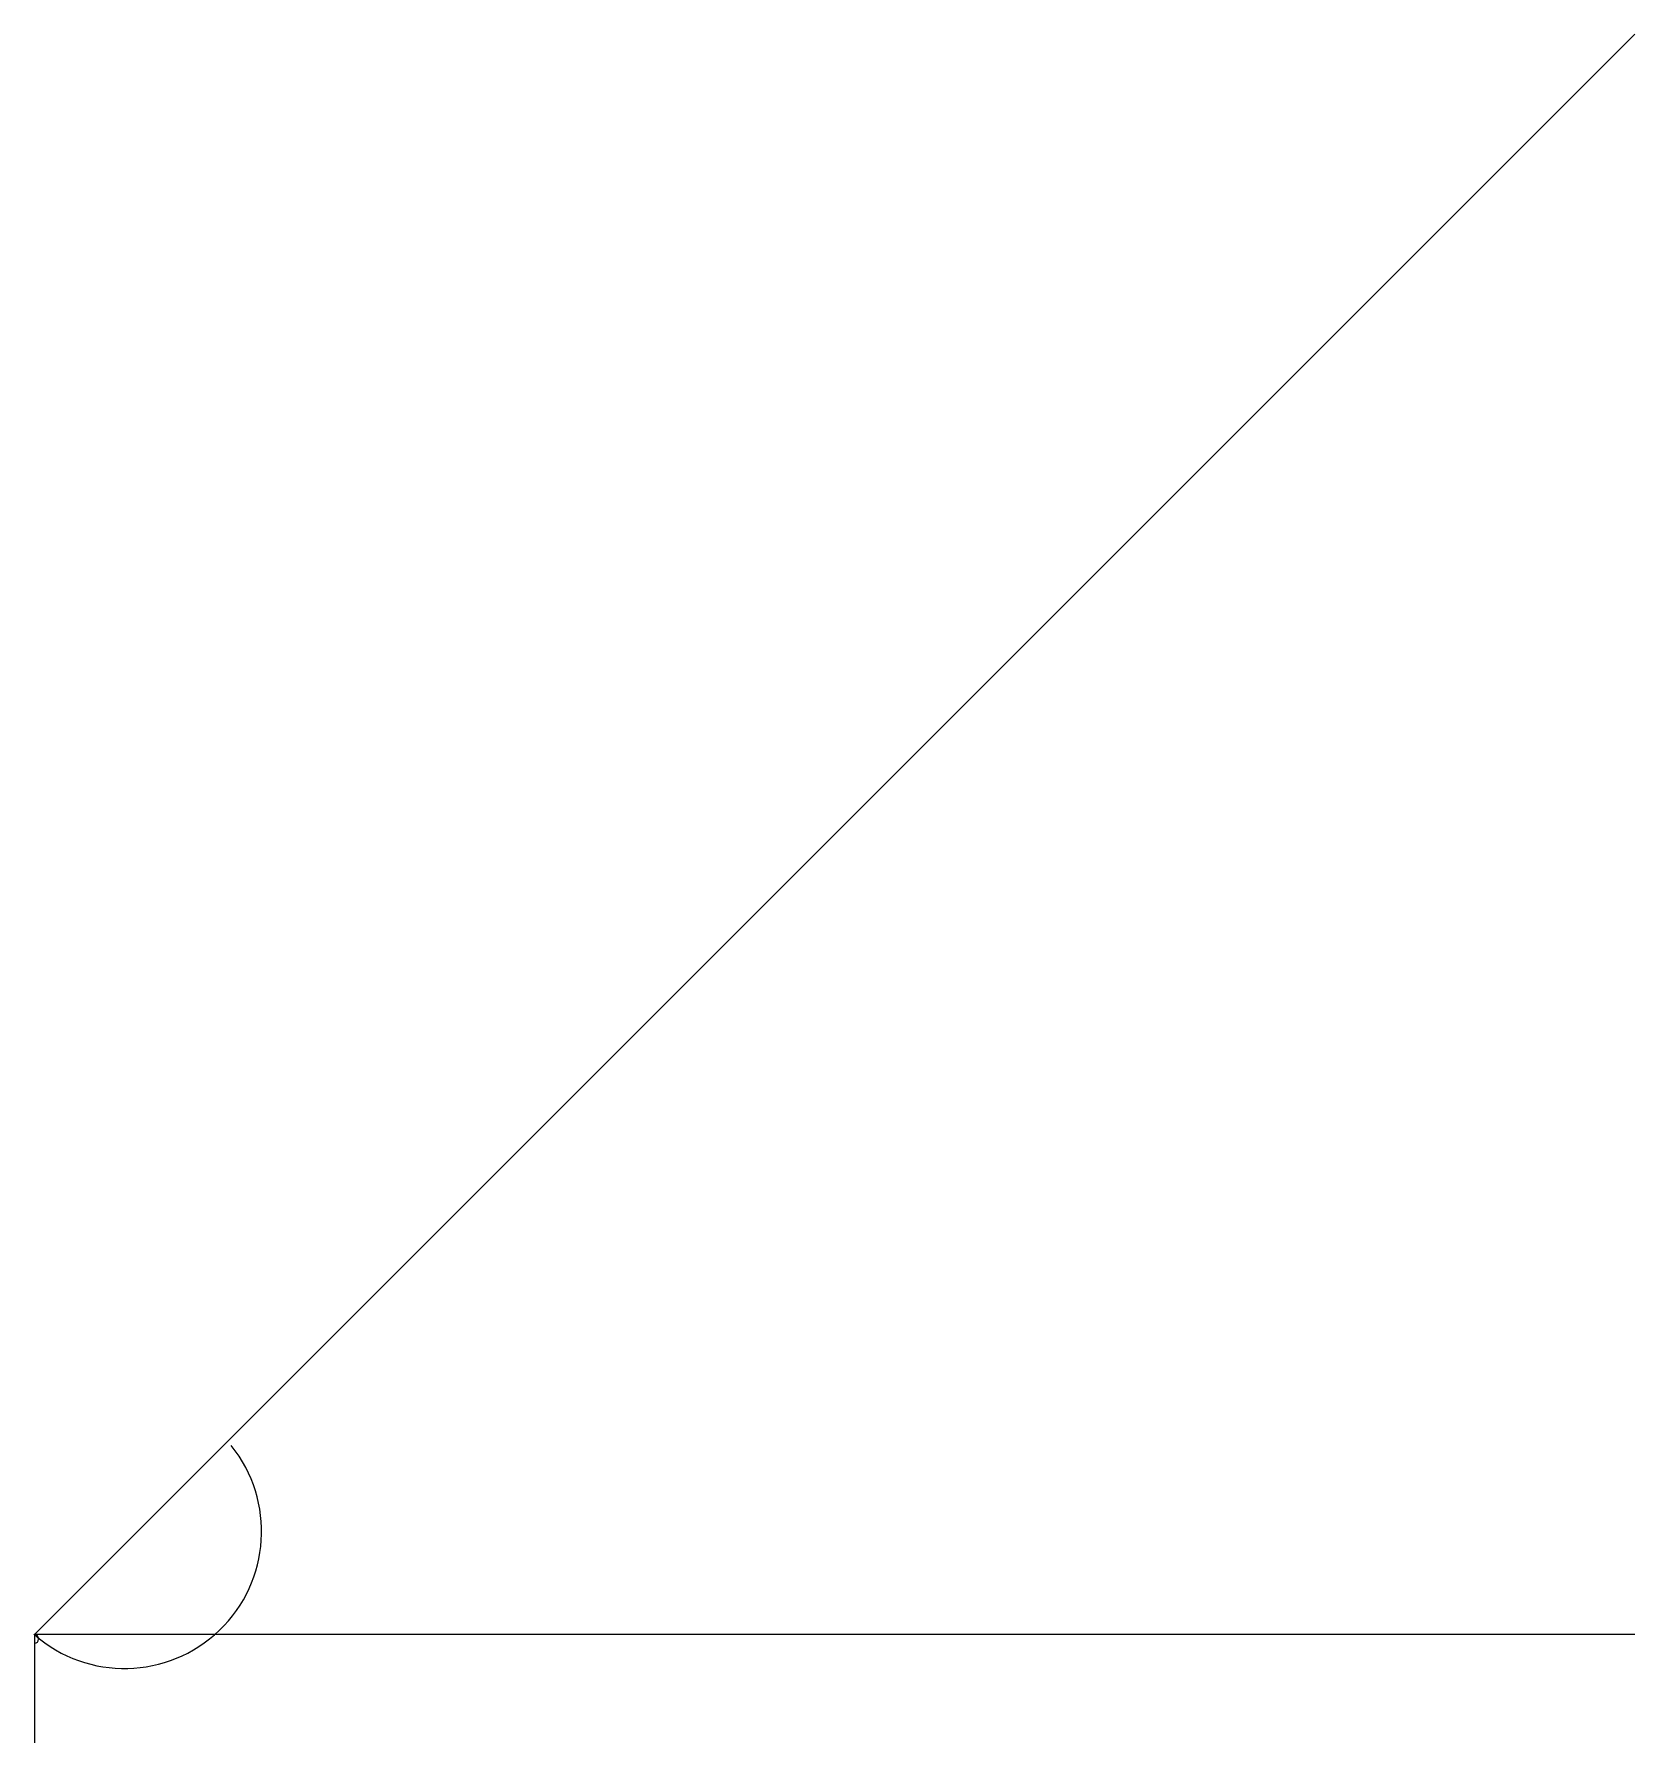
# Model space of a CAD drawing. Header units: metres. Extents: x -1 to 8192, y -554 to 8192.
import ezdxf

# ---------------------------------------------------------------- set-up
doc = ezdxf.new("R2010")
doc.units = ezdxf.units.M

msp = doc.modelspace()

# ---------------------------------------------------------------- linework, layer by layer
at = {"layer": 'MCD_Layer_0'}
for p, q in [((8192.005938, 8192.005941), (0, 0)), ((8192.001976, 8192.005882), (0, 0)), ((-0.999847, 0), (0, 0.000092)), ((-0.998474, 0.488983), (-0.470367, 0.495667)), ((-0.992004, -0.51889), (0.496033, 0.495758)), ((-0.992004, 0.48111), (0.496033, 0.495758)), ((0.617554, -0.513092), (-0.992004, 0.49527)), ((0.652802, 0.485962), (-0.992004, 0.485016)), ((-0.992004, 0.48111), (0.063995, 0.477905)), ((-0.992004, -0.51889), (0.063995, 0.477905)), ((-0.991974, 0.489899), (0.000031, 0.495605)), ((-0.991943, -0.51889), (0, 0.480469)), ((-0.991943, -0.51889), (0, 0)), ((-0.976074, -0.517578), (0.255981, 0.495605)), ((-0.976074, 0.482422), (0.991943, 0.489563)), ((-0.969238, -0.526428), (0, 0.480469)), ((-0.444763, 0.486145), (-0.967224, 0.493744)), ((-0.959961, -0.516266), (0.063477, 0.477905)), ((-0.944, -0.513), (0.671997, 0.495544)), ((-0.940796, -0.512543), (0, 0.496094)), ((-0.940796, -0.512543), (0.256012, 0.495605)), ((-0.937988, -0.519897), (-0.051208, 0.496063)), ((-0.928009, -0.511688), (-0.23996, 0.495422)), ((-0.928009, -0.511688), (0.015991, 0.481781)), ((-0.905579, 0.488586), (-0.204773, 0.495575)), ((-0.902374, 0.485138), (-0.751984, 0.494934)), ((-0.902374, 0.485138), (-0.623993, 0.49469)), ((-0.828766, 0.489319), (-0.899231, 0.481689)), ((0.092773, -0.510651), (-0.899231, 0.481689)), ((-0.896027, -0.511444), (0, 0.496094)), ((-0.896027, -0.511444), (0.000031, 0.495605)), ((-0.896027, -0.511444), (0, 0.480469)), ((-0.896027, -0.511444), (0, 0)), ((-0.895996, 0.485077), (-0.880005, 0.493225)), ((-0.895996, 0.485077), (0.012817, 0.491089)), ((-0.496002, 0.489563), (-0.895996, -0.522736)), ((-0.611206, 0.481873), (-0.880005, 0.493225)), ((-0.109375, -0.520935), (-0.880005, 0.482483)), ((0.078125, 0.479218), (-0.880005, 0.482483)), ((0, 0), (-0.873627, -0.522461)), ((-0.598389, -0.516296), (-0.870422, 0.495575)), ((-0.77771, 0.4776), (-0.870392, 0.495575)), ((-0.533203, -0.538391), (-0.870392, 0.495575)), ((-0.863983, 0.487701), (-0.870392, 0.495575)), ((0.758453, 0.48642), (-0.870392, 0.495575)), ((0, -0.519531), (-0.870392, 0.493134)), ((0.409607, 0.480469), (-0.870392, 0.493134)), ((-0.271973, -0.522339), (-0.870392, 0.493134)), ((0.246277, 0.481537), (-0.870392, 0.493134)), ((0.527954, -0.515289), (-0.864136, 0.491608)), ((-0.863983, 0.487701), (-0.716797, 0.496063)), ((-0.863983, -0.512299), (-0.656006, 0.487183)), ((0.598389, 0.485016), (-0.854309, 0.494446)), ((-0.851196, 0.489532), (0.928009, 0.48822)), ((-0.847992, -0.512939), (0, 0.495117)), ((-0.847992, -0.512939), (0.623993, 0.494537)), ((0, 0.488281), (-0.834961, 0.483032)), ((0.598389, 0.485016), (-0.834961, 0.483032)), ((0.713593, -0.521942), (-0.828796, 0.493225)), ((-0.828766, 0.489319), (-0.204773, 0.495575)), ((-0.825562, -0.511688), (0.495972, 0.495758)), ((-0.825562, -0.511688), (0.063477, 0.477905)), ((-0.176025, -0.514465), (-0.822205, 0.495361)), ((0.272034, 0.487152), (-0.822205, 0.495361)), ((-0.281555, 0.486053), (-0.819214, 0.493622)), ((-0.819183, 0.488251), (-0.444763, 0.495422)), ((-0.819183, 0.488251), (-0.169586, 0.488403)), ((0.700684, 0.489899), (-0.819092, 0.486298)), ((0.992004, -0.511414), (-0.815979, 0.494568)), ((-0.595215, -0.516815), (-0.812775, 0.493561)), ((0.713593, -0.521942), (-0.812775, 0.493561)), ((-0.803223, 0.488586), (0.476807, 0.495941)), ((-0.649597, 0.487122), (-0.803223, 0.48175)), ((-0.41922, -0.511658), (-0.803223, 0.48175)), ((-0.800049, -0.51181), (0.000031, 0.495605)), ((-0.800049, -0.51181), (0, 0.480469)), ((-0.358398, -0.512238), (-0.791199, 0.49353)), ((-0.787201, 0.485016), (0.505585, 0.493713)), ((-0.787201, 0.485016), (-0.23999, 0.492004)), ((0.511963, 0.489258), (-0.785156, -0.533081)), ((0.880005, 0.489166), (-0.784027, -0.533081)), ((0.992188, -0.516296), (-0.768005, 0.495575)), ((-0.758362, 0.4823), (0.048004, 0.480499)), ((0.06723, 0.485199), (-0.751984, 0.494934)), ((-0.751953, 0.485168), (-0.127838, 0.496063)), ((-0.751953, 0.485168), (-0.563202, 0.496063)), ((-0.751953, 0.485168), (0.025757, 0.495605)), ((-0.745728, 0.480225), (0.889618, 0.495422)), ((-0.745728, 0.480225), (0.249603, 0.484924)), ((-0.611206, 0.481873), (-0.739197, 0.491882)), ((-0.735962, -0.511566), (0.495972, 0.495758)), ((-0.735962, -0.511566), (0.063477, 0.477905)), ((0.598419, -0.510101), (-0.719971, 0.495605)), ((-0.533203, -0.538391), (-0.716797, 0.496063)), ((-0.704102, 0.489105), (-0.320312, 0.473724)), ((-0.700806, 0.489563), (0.722656, 0.480408)), ((-0.700806, 0.489563), (-0.5625, -0.548309)), ((-0.700745, -0.511414), (0.291382, 0.488922)), ((-0.691223, -0.510529), (-0.204773, 0.495575)), ((-0.23999, 0.486145), (-0.691193, 0.485077)), ((-0.688019, 0.488464), (0, 0)), ((0.527954, -0.515289), (-0.687988, 0.492371)), ((-0.496002, -0.510437), (-0.665588, 0.488739)), ((-0.188812, -0.511414), (-0.665588, 0.488739)), ((-0.65921, -0.509857), (0.48642, 0.496094)), ((-0.65921, -0.509857), (-0.204773, 0.495575)), ((-0.65918, -0.512299), (0.255981, 0.495605)), ((-0.65918, -0.512299), (0.047852, 0.480499)), ((0.316833, -0.514252), (-0.656006, 0.487183)), ((-0.649597, -0.511902), (-0.342377, 0.495422)), ((-0.649597, -0.513855), (-0.342377, 0.495422)), ((-0.649597, -0.511902), (0.015991, 0.481781)), ((-0.649597, -0.513855), (0.015991, 0.481781)), ((-0.640015, -0.513458), (0.563202, 0.495605)), ((-0.640015, -0.513458), (0.063477, 0.477905)), ((-0.639954, 0.486542), (0.025757, 0.495605)), ((-0.63678, -0.511536), (-0.102386, 0.495575)), ((-0.63678, 0.488464), (-0.102386, 0.495575)), ((-0.63678, 0.488464), (0, 0.480469)), ((-0.63678, -0.511536), (0, 0.480469)), ((-0.544006, 0.488556), (-0.633636, 0.488434)), ((0.425598, 0.481781), (-0.630371, 0.493286)), ((0.26239, 0.482849), (-0.630371, 0.493286)), ((-0.627228, 0.48056), (0.256012, 0.492676)), ((-0.627228, 0.48056), (0.870392, 0.492188)), ((-0.623993, 0.487854), (0, 0.496094)), ((0.527985, 0.486664), (-0.623993, 0.49469)), ((0.06723, 0.485199), (-0.623993, 0.49469)), ((-0.035187, 0.487122), (-0.623993, 0.49469)), ((-0.623993, 0.487854), (0.256012, 0.494629)), ((-0.611206, 0.481873), (0.496002, 0.492828)), ((-0.611206, 0.481873), (0.012817, 0.491089)), ((-0.608154, 0.48526), (0.063477, 0.477905)), ((-0.607941, 0.489166), (-0.409607, 0.495575)), ((-0.598633, 0.483704), (0.802734, 0.479156)), ((-0.598633, 0.483704), (0, 0)), ((-0.598389, 0.483704), (-0.204773, 0.495575)), ((-0.598389, -0.516296), (0.463989, 0.495087)), ((-0.598389, -0.516296), (0.802734, 0.479156)), ((-0.598389, -0.516296), (0, 0)), ((-0.595215, -0.516815), (0.758392, 0.491302)), ((0.291168, -0.511078), (-0.595184, 0.485138)), ((0.144531, -0.531158), (-0.575989, 0.496185)), ((-0.575989, -0.510162), (0.563202, 0.495605)), ((0.256012, 0.489746), (-0.563202, 0.496063)), ((-0.000977, 0.480438), (-0.5625, -0.548309)), ((-0.063995, 0.488861), (-0.553589, 0.495483)), ((-0.547211, -0.518738), (-0.102386, 0.495575)), ((0.057556, -0.512268), (-0.547211, 0.493469)), ((-0.547211, -0.518738), (0, 0.480469)), ((-0.54718, 0.481262), (-0.102386, 0.495575)), ((-0.54718, 0.481262), (0, 0.480469)), ((-0.544006, 0.488556), (0.323212, 0.495453)), ((-0.541016, -0.521729), (0.255981, 0.495605)), ((0.802734, -0.520844), (-0.518555, 0.482452)), ((0.802734, 0.479156), (-0.518555, 0.482452)), ((-0.512085, -0.514679), (0.063477, 0.477905)), ((-0.512085, -0.514679), (0, 0)), ((-0.511963, 0.487274), (0, 0.496094)), ((-0.511963, 0.487274), (0.496033, 0.495758)), ((-0.496002, -0.510437), (0.671997, 0.495544)), ((-0.496002, -0.510437), (-0.23996, 0.495422)), ((-0.496002, 0.489563), (-0.23996, 0.495422)), ((0.425598, 0.481781), (-0.496002, 0.492493)), ((0.26239, 0.482849), (-0.496002, 0.492493)), ((0.496002, 0.487946), (-0.496002, 0.486633)), ((0.652802, 0.485962), (-0.496002, 0.486633)), ((-0.496002, -0.510437), (0.015991, 0.481781)), ((0.751953, 0.483551), (-0.49585, 0.488586)), ((-0.416016, -0.514618), (-0.49585, 0.488586)), ((-0.493164, -0.52121), (-0.102386, 0.495575)), ((-0.489563, -0.510498), (0.799866, 0.476624)), ((-0.486389, 0.48703), (0, 0.495117)), ((-0.486389, 0.48703), (0.623993, 0.494537)), ((-0.480042, 0.488922), (0.671997, 0.495544)), ((-0.47998, -0.512054), (0.255981, 0.495605)), ((-0.47998, -0.512054), (0.047852, 0.480499)), ((-0.466766, 0.509796), (0.835571, 0.498962)), ((-0.466766, -0.490204), (0.835571, 0.498962)), ((-0.447998, -0.511383), (0, 0.496094)), ((-0.447998, 0.488617), (0, 0.496094)), ((-0.447998, 0.489105), (0, 0.496094)), ((-0.447998, -0.511383), (0.000031, 0.495605)), ((-0.447998, 0.489105), (-0.102386, 0.495575)), ((-0.447998, 0.488617), (0.623993, 0.494537)), ((-0.447998, -0.511383), (0.623993, 0.494537)), ((-0.447998, -0.511383), (0, 0.480469)), ((-0.444763, -0.514832), (0.016022, 0.495453)), ((-0.291229, 0.48468), (-0.444763, 0.495422)), ((-0.444763, -0.514832), (0.015991, 0.481781)), ((-0.271973, -0.522339), (-0.44162, 0.48172)), ((-0.419434, -0.521423), (0.624023, 0.493561)), ((-0.41922, 0.490295), (0.361603, 0.480438)), ((-0.41922, 0.490295), (0, 0)), ((-0.41922, -0.509705), (0.361603, 0.480438)), ((-0.41922, -0.509705), (0, 0)), ((0.400024, -0.512115), (-0.409607, 0.495575)), ((0.256012, 0.489746), (-0.409607, 0.495575)), ((-0.403229, -0.510345), (0.361603, 0.480438)), ((-0.393585, 0.489563), (-0.204803, 0.496063)), ((-0.393585, 0.489563), (-0.204773, 0.495575)), ((-0.358398, 0.483856), (-0.384003, 0.480194)), ((0.838379, 0.481262), (-0.384003, 0.480194)), ((0.870422, -0.516113), (-0.384003, 0.480194)), ((0.0672, -0.518707), (-0.384003, 0.480194)), ((-0.377563, -0.520844), (-0.102386, 0.495575)), ((-0.377563, -0.520844), (0, 0.480469)), ((-0.361694, -0.517334), (-0.102386, 0.495575)), ((-0.361694, -0.517334), (0.624023, 0.493561)), ((-0.361694, -0.517334), (0.982391, 0.493073)), ((-0.361694, -0.517334), (0.048004, 0.480499)), ((-0.358398, -0.512238), (0.584808, 0.49411)), ((-0.358398, 0.483856), (0, 0)), ((-0.35498, 0.479431), (0.256012, 0.495605)), ((-0.35498, 0.479431), (-0.175995, 0.481628)), ((-0.281555, -0.511993), (-0.342377, 0.495422)), ((0.281647, -0.515381), (-0.342377, 0.495422)), ((0.281555, 0.484619), (-0.342377, 0.495422)), ((-0.281616, 0.488007), (-0.342377, 0.495422)), ((-0.086395, -0.51532), (-0.342377, 0.495422)), ((0.873596, -0.520538), (-0.342377, 0.495422)), ((0.873657, 0.479462), (-0.342377, 0.495422)), ((-0.172791, -0.51889), (-0.342377, 0.495422)), ((-0.326447, -0.512543), (0.48642, 0.496094)), ((-0.303955, -0.511292), (0.912109, 0.481049)), ((-0.297577, -0.512329), (0.009583, 0.496246)), ((-0.297577, -0.512329), (0.707214, 0.494232)), ((-0.291229, 0.48468), (-0.211212, 0.488312)), ((-0.291199, -0.510437), (0.496033, 0.495758)), ((-0.291199, -0.510437), (0.063995, 0.477905)), ((-0.281616, 0.488007), (0.015991, 0.481781)), ((-0.281555, -0.511993), (0.015991, 0.481781)), ((-0.272095, 0.48938), (0.063477, 0.477905)), ((-0.271973, -0.522339), (0.256012, 0.495605)), ((-0.271973, -0.522339), (0.256012, 0.492676)), ((-0.259216, 0.488281), (-0.115204, 0.485443)), ((-0.256104, 0.480927), (0, 0)), ((-0.256104, 0.480927), (0, 0.480469)), ((-0.255859, -0.519073), (0, 0.480469)), ((-0.255859, -0.519073), (0, 0)), ((-0.249603, 0.485748), (0.889618, 0.495422)), ((-0.249603, 0.485748), (0.934418, 0.485229)), ((-0.23999, -0.511902), (0, 0.496094)), ((-0.23999, -0.511902), (-0.102386, 0.495575)), ((0.425598, 0.481781), (-0.23999, 0.492004)), ((0.444794, 0.485504), (-0.23999, 0.492004)), ((0.26239, 0.482849), (-0.23999, 0.492004)), ((-0.23999, 0.488098), (0.812805, 0.487366)), ((-0.23999, 0.488098), (0, 0)), ((-0.23999, 0.486145), (0.812805, 0.487366)), ((-0.23999, -0.511902), (0, 0.480469)), ((-0.23999, -0.511902), (0, 0)), ((0.015991, 0.488617), (-0.23996, 0.495422)), ((0.713593, -0.521942), (-0.233582, 0.491943)), ((-0.099182, 0.488708), (-0.227173, 0.487976)), ((0.300781, -0.511169), (-0.220795, 0.495239)), ((0.163239, 0.488678), (-0.220795, 0.495239)), ((-0.207886, -0.519043), (0, 0.496094)), ((-0.207886, -0.519043), (-0.102386, 0.495575)), ((-0.204834, 0.488251), (0.588806, 0.496094)), ((-0.204834, 0.488251), (0.476807, 0.495941)), ((-0.204834, -0.517609), (0.463989, 0.495087)), ((-0.204834, -0.517609), (0.802734, 0.479156)), ((0.707153, 0.479095), (-0.204803, 0.496063)), ((0.707153, 0.479095), (-0.204773, 0.495575)), ((0.915192, 0.489807), (-0.204773, 0.495575)), ((0.528015, 0.484711), (-0.204346, -0.55072)), ((-0.192139, -0.523102), (0.457611, 0.480499)), ((-0.188782, -0.516296), (0, 0.480469)), ((0.102295, -0.520508), (-0.175995, 0.481628)), ((-0.086395, -0.51532), (-0.172791, 0.49234)), ((0.889587, -0.513367), (-0.172791, 0.485016)), ((-0.172791, -0.51889), (0.015991, 0.481781)), ((0.256012, -0.510254), (-0.127838, 0.496063)), ((-0.016052, -0.516968), (-0.127838, 0.496063)), ((0.047974, 0.480499), (-0.118408, 0.490845)), ((0.864014, -0.511169), (-0.118225, 0.495483)), ((-0.109375, -0.520935), (0.447998, 0.494751)), ((0.096008, -0.51947), (-0.102386, 0.496063)), ((0.064026, -0.510864), (-0.102386, 0.495575)), ((0.547302, -0.516449), (-0.102386, 0.495575)), ((0.547119, 0.483551), (-0.102386, 0.495575)), ((0.515137, 0.480927), (-0.102386, 0.495575)), ((0.179199, -0.511475), (-0.102386, 0.495575)), ((0.880005, -0.510834), (-0.102386, 0.495575)), ((0.255981, -0.516113), (-0.102386, 0.495575)), ((0.208008, 0.483856), (-0.102386, 0.495575)), ((0.358398, -0.513184), (-0.102386, 0.495575)), ((0.448242, -0.529663), (-0.102386, 0.495575)), ((-0.095978, 0.48819), (0.563202, 0.495605)), ((-0.095947, -0.519623), (0.25415, 0.480499)), ((-0.086395, -0.51532), (0.678406, 0.491577)), ((-0.086395, -0.51532), (0.015991, 0.481781)), ((-0.079987, -0.510498), (0.323212, 0.495453)), ((-0.079987, -0.510498), (0.630402, 0.488617)), ((-0.063995, -0.509186), (0.281616, 0.496094)), ((-0.063995, 0.490814), (0.281616, 0.496094)), ((-0.063995, -0.509186), (0.563202, 0.495605)), ((-0.063995, 0.490814), (0.563202, 0.495605)), ((0.617554, -0.513092), (-0.063995, 0.483002)), ((-0.051208, -0.509308), (0.630402, 0.495941)), ((-0.047974, -0.515686), (0, 0.496094)), ((-0.047974, -0.515686), (0.496033, 0.495758)), ((-0.035217, 0.485168), (0, 0)), ((-0.035217, 0.485168), (0.361603, 0.480438)), ((-0.035187, 0.487122), (0, 0.496094)), ((-0.035187, -0.512878), (0, 0.480469)), ((-0.035187, -0.512878), (0, 0)), ((-0.031982, 0.477814), (0.176025, 0.487091)), ((-0.031982, 0.48172), (0.25415, 0.480499)), ((-0.016052, -0.516968), (0.025757, 0.495605)), ((-0.016052, 0.489868), (0.160004, 0.495544)), ((0.992188, 0.483704), (-0.016022, 0.479126)), ((0.976562, 0.482391), (-0.016022, 0.479126)), ((0.992188, -0.516296), (-0.016022, 0.479126)), ((0.976562, -0.517609), (-0.016022, 0.479126)), ((0.063477, 0.470093), (-0.016022, -0.520874)), ((-0.015991, -0.510132), (0.000031, 0.495605)), ((-0.015991, -0.520874), (0.256012, 0.495605)), ((-0.015991, 0.479126), (0.256012, 0.495605)), ((-0.015991, -0.520874), (0.048004, 0.480499)), ((-0.015991, 0.479126), (0.048004, 0.480499)), ((-0.015991, -0.510132), (0, 0.480469)), ((-0.000977, 0.480438), (0.722656, 0.480408)), ((-0.000122, 0.489227), (0.291382, 0.488922)), ((-0.000122, 0.489227), (0.58252, 0.48761)), ((-0.000001, 0.000031), (0, 0)), ((-0.000001, -0.000001), (0, 0)), ((-0.000001, 0), (0, 0)), ((3.149797, 3.149797), (0, 0)), ((3.149796, 3.149797), (0, 0)), ((3.14705, 3.14705), (0, 0)), ((3.147049, 3.147049), (0, 0)), ((1.841609, 1.841609), (0, 0)), ((1.841608, 1.841608), (0, 0)), ((1.841591, 1.841591), (0, 0)), ((1.84159, 1.841591), (0, 0)), ((0.183624, 0.509766), (0, 0.5)), ((0.183624, -0.490234), (0, 0.5)), ((0, 0.488281), (0.572754, 0.496246)), ((0, -0.508789), (0.639984, 0.496094)), ((0, -0.513672), (0.639984, 0.496094)), ((0, 0.491211), (0.639984, 0.496094)), ((0.956787, -0.509613), (0, 0.496094)), ((0.572784, 0.457916), (0, 0.496094)), ((0.880005, -0.508881), (0, 0.496094)), ((0.880005, 0.491119), (0, 0.496094)), ((0.496002, -0.509125), (0, 0.496094)), ((0.992004, -0.511414), (0, 0.496094)), ((0, 0.486328), (0, 0.496094)), ((0.496002, 0.490875), (0, 0.496094)), ((0.064026, -0.510376), (0, 0.496094)), ((0.182434, -0.511017), (0, 0.496094)), ((0.511963, -0.510742), (0, 0.496094)), ((0.063477, -0.522095), (0, 0.496094)), ((0, -0.515625), (0, 0.496094)), ((0, 0.484375), (0, 0.496094)), ((0.064026, -0.510864), (0, 0.496094)), ((0.515137, 0.480927), (0, 0.496094)), ((0.496002, -0.512054), (0, 0.496094)), ((0.527985, 0.486664), (0, 0.496094)), ((0.880005, -0.510834), (0, 0.496094)), ((0.480469, 0.471008), (0, 0.496094)), ((0.255981, -0.516113), (0, 0.496094)), ((0.208008, 0.483856), (0, 0.496094)), ((0.448242, -0.529663), (0, 0.496094)), ((0, -0.508789), (0.630402, 0.495941)), ((0, -0.513672), (0.630402, 0.495941)), ((0, 0.491211), (0.630402, 0.495941)), ((0, -0.515625), (0.496033, 0.495758)), ((0, 0.484375), (0.496033, 0.495758)), ((0, 0.486328), (0.000031, 0.495605)), ((0, -0.519531), (0.256012, 0.495605)), ((0, -0.513672), (0.256012, 0.495605)), ((0.281555, 0.484619), (0, 0.493164)), ((0.281647, -0.515381), (0, 0.493164)), ((0, -0.519531), (0.256012, 0.492676)), ((0.255859, 0.489746), (0, 0)), ((0.064026, 0.489136), (0, 0.480469)), ((0.064026, 0.489136), (0, 0)), ((0, 0.488281), (0.291382, 0.488922)), ((0, 0.488281), (0.58252, 0.48761)), ((0.496002, 0.487946), (0, 0)), ((0, 0.484375), (0.063995, 0.477905)), ((0, 0.484375), (0, 0)), ((0.255981, 0.483887), (0, 0.480469)), ((0.255981, 0.483887), (0, 0)), ((0.992188, 0.483704), (0, 0)), ((0.943848, 0.483673), (0, 0)), ((0.547119, 0.483551), (0, 0.480469)), ((0.684814, 0.482727), (0, 0.480469)), ((0, -0.519531), (0.048004, 0.480499)), ((0.496002, -0.509125), (0, 0.480469)), ((0.976013, -0.511749), (0, 0.480469)), ((0, -0.513672), (0, 0.480469)), ((0.064026, -0.510376), (0, 0.480469)), ((0.064026, -0.510864), (0, 0.480469)), ((0.547302, -0.516449), (0, 0.480469)), ((0.496002, -0.512054), (0, 0.480469)), ((0.880005, -0.510834), (0, 0.480469)), ((0.179199, -0.511475), (0, 0.480469)), ((0.329346, 0.473907), (0, 0.480469)), ((0.563232, -0.51416), (0, 0.480469)), ((0.255981, -0.516113), (0, 0.480469)), ((0.358398, -0.513184), (0, 0.480469)), ((0.064453, -0.529907), (0, 0.480469)), ((0, -0.515625), (0.063995, 0.477905)), ((1.517908, 0.475278), (0, 0)), ((1.517907, 0.475278), (0, -553.705322)), ((0.329346, 0.473907), (0, 0)), ((0.41275, 0.468231), (0, 0)), ((0.011775, 0.011775), (0, 0)), ((0.01175, 0.01175), (0, 0)), ((0, 0.011063), (0, 0)), ((0.000383, 0.010444), (0, 0)), ((0.010444, 0.010444), (0, 0)), ((0, 0.010417), (0, 0)), ((0, 0.010394), (0, 0)), ((0.000591, 0.010256), (0, 0)), ((0.010256, 0.010256), (0, 0)), ((0, 0.009625), (0, 0)), ((0, 0.009625), (0, 0)), ((0.007706, 0.00925), (0, 0)), ((0.00925, 0.00925), (0, 0)), ((0.007813, 0.00925), (0, 0)), ((0.00925, 0.00925), (0, 0)), ((0.000001, 0.009244), (0, 0)), ((0, 0.009237), (0, 0)), ((0.006669, 0.007969), (0, 0)), ((0.007969, 0.007969), (0, 0)), ((0.007956, 0.007969), (0, 0)), ((0.00665, 0.007956), (0, 0)), ((0.005374, 0.007936), (0, 0)), ((0.007936, 0.007936), (0, 0)), ((0.005374, 0.007936), (0, 0)), ((0.007936, 0.007936), (0, 0)), ((0.003894, 0.007931), (0, 0)), ((0.007931, 0.007931), (0, 0)), ((0, 0.007931), (0, 0)), ((0.007931, 0.007931), (0, 0)), ((0.003919, 0.007931), (0, 0)), ((0.007931, 0.007931), (0, 0)), ((0.003919, 0.007931), (0, 0)), ((0.007931, 0.007931), (0, 0)), ((0.007931, 0.007931), (0, 0)), ((0.003906, 0.007931), (0, 0)), ((0.007931, 0.007931), (0, 0)), ((0.003906, 0.007931), (0, 0)), ((0.007894, 0.007894), (0, 0)), ((0.0039, 0.007894), (0, 0)), ((0.007894, 0.007894), (0, 0)), ((0.0039, 0.007894), (0, 0)), ((0.003975, 0.007881), (0, 0)), ((0.007881, 0.007881), (0, 0)), ((0.003975, 0.007881), (0, 0)), ((0.007881, 0.007881), (0, 0)), ((0.007375, 0.007875), (0, 0)), ((0.007875, 0.007875), (0, 0)), ((0.007813, 0.007825), (0, 0)), ((0.006513, 0.007813), (0, 0)), ((0.007813, 0.007813), (0, 0)), ((0, 0.007813), (0, 0)), ((0.007813, 0.007813), (0, 0)), ((0.006513, 0.007813), (0, 0)), ((0.007813, 0.007813), (0, 0)), ((0.005188, 0.007813), (0, 0)), ((0.007813, 0.007813), (0, 0)), ((0.005188, 0.007813), (0, 0)), ((0.007813, 0.007813), (0, 0)), ((0.005188, 0.007813), (0, 0)), ((0.007813, 0.007813), (0, 0)), ((0.005188, 0.007813), (0, 0)), ((0.007813, 0.007813), (0, 0)), ((0.003906, 0.007813), (0, 0)), ((0.007813, 0.007813), (0, 0)), ((0.003906, 0.007813), (0, 0)), ((0.007813, 0.007813), (0, 0)), ((0.003906, 0.007813), (0, 0)), ((0.007813, 0.007813), (0, 0)), ((0.005187, 0.007813), (0, 0)), ((0.005188, 0.007813), (0, 0)), ((0.007813, 0.007813), (0, 0)), ((0.005187, 0.007813), (0, 0)), ((0.007813, 0.007813), (0, 0)), ((0.005188, 0.007813), (0, 0)), ((0.007813, 0.007813), (0, 0)), ((0.005188, 0.007813), (0, 0)), ((0.007813, 0.007813), (0, 0)), ((0.005188, 0.007813), (0, 0)), ((0.007813, 0.007813), (0, 0)), ((0.007813, 0.007813), (0, 0)), ((0.000895, 0.007813), (0, 0)), ((0.0039, 0.007813), (0, 0)), ((0.007813, 0.007813), (0, 0)), ((0.0039, 0.007813), (0, 0)), ((0.007813, 0.007813), (0, 0)), ((0.003938, 0.007813), (0, 0)), ((0.0039, 0.007813), (0, 0)), ((0.007813, 0.007813), (0, 0)), ((0.003938, 0.007813), (0, 0)), ((0.007813, 0.007813), (0, 0)), ((0.003906, 0.007813), (0, 0)), ((0.0039, 0.007813), (0, 0)), ((0.007813, 0.007813), (0, 0)), ((0.0039, 0.007813), (0, 0)), ((0.007813, 0.007813), (0, 0)), ((0.003906, 0.007813), (0, 0)), ((0.007806, 0.007813), (0, 0)), ((0.001563, 0.007813), (0, 0)), ((0.007813, 0.007813), (0, 0)), ((0, 0.007813), (0, 0)), ((0.007812, 0.007813), (0, 0)), ((0.001953, 0.007813), (0, 0)), ((0.007813, 0.007813), (0, 0)), ((0.007813, 0.007813), (0, 0)), ((0, 0.007813), (0, 0)), ((0.002734, 0.007813), (0, 0)), ((0.007813, 0.007813), (0, 0)), ((0.007813, 0.007813), (0, 0)), ((0.007812, 0.007813), (0, 0)), ((0.000031, 0.007813), (0, 0)), ((0.004688, 0.007813), (0, 0)), ((0.007813, 0.007813), (0, 0)), ((0.001953, 0.007813), (0, 0)), ((0.007813, 0.007813), (0, 0)), ((0.007813, 0.007806), (0, 0)), ((0.007813, 0.0078), (0, 0)), ((0.0078, 0.0078), (0, 0)), ((0.000981, 0.0078), (0, 0)), ((0.007797, 0.007797), (0, 0)), ((0.003909, 0.007797), (0, 0)), ((0.003909, 0.007797), (0, 0)), ((0.003894, 0.007788), (0, 0)), ((0.007788, 0.007788), (0, 0)), ((0.006475, 0.007781), (0, 0)), ((0.007781, 0.007781), (0, 0)), ((0.006475, 0.007781), (0, 0)), ((0.007781, 0.007781), (0, 0)), ((0.007744, 0.007744), (0, 0)), ((0.003853, 0.007725), (0, 0)), ((0.007725, 0.007725), (0, 0)), ((0.007219, 0.007719), (0, 0)), ((0.007719, 0.007719), (0, 0)), ((0.005138, 0.0077), (0, 0)), ((0.0077, 0.0077), (0, 0)), ((0.000454, 0.007475), (0, 0)), ((0.007475, 0.007475), (0, 0)), ((0.007969, 0.006669), (0, 0)), ((0.006669, 0.006669), (0, 0)), ((0.007969, 0.006669), (0, 0)), ((0.00665, 0.00665), (0, 0)), ((0.006513, 0.006513), (0, 0)), ((0.007813, 0.006513), (0, 0)), ((0.006513, 0.006513), (0, 0)), ((0.007813, 0.006513), (0, 0)), ((0.006513, 0.006513), (0, 0)), ((0.006513, 0.006513), (0, 0)), ((0.007813, 0.006513), (0, 0)), ((0.006513, 0.006513), (0, 0)), ((0.007781, 0.006475), (0, 0)), ((0.006475, 0.006475), (0, 0)), ((0.006475, 0.006475), (0, 0)), ((0.007781, 0.006475), (0, 0)), ((0.004688, 0.00625), (0, 0)), ((0.004688, 0.00625), (0, 0)), ((0.005374, 0.005374), (0, 0)), ((0.005374, 0.005374), (0, 0)), ((0.007936, 0.005374), (0, 0)), ((0.005374, 0.005374), (0, 0)), ((0.005188, 0.005188), (0, 0)), ((0.005188, 0.005188), (0, 0)), ((0.007813, 0.005188), (0, 0)), ((0.005188, 0.005188), (0, 0)), ((0.005188, 0.005188), (0, 0)), ((0.007813, 0.005188), (0, 0)), ((0.005188, 0.005188), (0, 0)), ((0.005188, 0.005188), (0, 0)), ((0.007813, 0.005188), (0, 0)), ((0.005188, 0.005188), (0, 0)), ((0.005188, 0.005188), (0, 0)), ((0.005188, 0.005188), (0, 0)), ((0.007813, 0.005188), (0, 0)), ((0.005188, 0.005188), (0, 0)), ((0.005188, 0.005188), (0, 0)), ((0.005188, 0.005188), (0, 0)), ((0.007813, 0.005188), (0, 0)), ((0.005188, 0.005188), (0, 0)), ((0.005188, 0.005188), (0, 0)), ((0.005188, 0.005188), (0, 0)), ((0.007813, 0.005188), (0, 0)), ((0.005188, 0.005188), (0, 0)), ((0.005187, 0.005187), (0, 0)), ((0.005187, 0.005187), (0, 0)), ((0.005138, 0.005138), (0, 0)), ((0.0077, 0.005138), (0, 0)), ((0.005138, 0.005138), (0, 0)), ((0.008881, 0.004894), (0, 0)), ((0.00625, 0.004688), (0, 0)), ((0.003516, 0.004688), (0, 0)), ((0.00625, 0.004688), (0, 0)), ((0.003516, 0.004688), (0, 0)), ((0, 0.004581), (0, 0)), ((0.000008, 0.004525), (0, 0)), ((0.004525, 0.004525), (0, 0)), ((0, 0.004063), (0, 0)), ((0, 0.004061), (0, 0)), ((0.000001, 0.004061), (0, 0)), ((0.007881, 0.003975), (0, 0)), ((0.003975, 0.003975), (0, 0)), ((0.003975, 0.003975), (0, 0)), ((0.007881, 0.003975), (0, 0)), ((0.003975, 0.003975), (0, 0)), ((0.003975, 0.003975), (0, 0)), ((0, 0.003938), (0, 0)), ((0.003938, 0.003938), (0, 0)), ((0, 0.003938), (0, 0)), ((0.003938, 0.003938), (0, 0)), ((0, 0.003938), (0, 0)), ((0.003938, 0.003938), (0, 0)), ((0, 0.003938), (0, 0)), ((0.003938, 0.003938), (0, 0)), ((0, 0.003938), (0, 0)), ((0.003938, 0.003938), (0, 0)), ((0, 0.003938), (0, 0)), ((0.000224, 0.003938), (0, 0)), ((0, 0.003938), (0, 0)), ((0.003938, 0.003938), (0, 0)), ((0, 0.003938), (0, 0)), ((0.003938, 0.003938), (0, 0)), ((0.003938, 0.003938), (0, 0)), ((0.003938, 0.003938), (0, 0)), ((0.003938, 0.003938), (0, 0)), ((0.003938, 0.003938), (0, 0)), ((0.003919, 0.003919), (0, 0)), ((0.003919, 0.003919), (0, 0)), ((0.007931, 0.003919), (0, 0)), ((0.003919, 0.003919), (0, 0)), ((0.007797, 0.003909), (0, 0)), ((0.003909, 0.003909), (0, 0)), ((0.003909, 0.003909), (0, 0)), ((0.003909, 0.003909), (0, 0)), ((0, 0.003906), (0, 0)), ((0, 0.003906), (0, 0)), ((0.003906, 0.003906), (0, 0)), ((0.003906, 0.003906), (0, 0)), ((0.007813, 0.003906), (0, 0)), ((0.003906, 0.003906), (0, 0)), ((0.003906, 0.003906), (0, 0)), ((0.003906, 0.003906), (0, 0)), ((0.003906, 0.003906), (0, 0)), ((0.007931, 0.003906), (0, 0)), ((0.003906, 0.003906), (0, 0)), ((0.003906, 0.003906), (0, 0)), ((0.007931, 0.003906), (0, 0)), ((0.003906, 0.003906), (0, 0)), ((0.003906, 0.003906), (0, 0)), ((0.0039, 0.0039), (0, 0)), ((0.007813, 0.0039), (0, 0)), ((0.0039, 0.0039), (0, 0)), ((0.0039, 0.0039), (0, 0)), ((0.007813, 0.0039), (0, 0)), ((0.0039, 0.0039), (0, 0)), ((0.0039, 0.0039), (0, 0)), ((0.0039, 0.0039), (0, 0)), ((0.0039, 0.0039), (0, 0)), ((0.007813, 0.0039), (0, 0)), ((0.0039, 0.0039), (0, 0)), ((0.0039, 0.0039), (0, 0)), ((0.007813, 0.0039), (0, 0)), ((0.0039, 0.0039), (0, 0)), ((0.007894, 0.0039), (0, 0)), ((0.0039, 0.0039), (0, 0)), ((0.0039, 0.0039), (0, 0)), ((0.007894, 0.0039), (0, 0)), ((0.0039, 0.0039), (0, 0)), ((0.0039, 0.0039), (0, 0)), ((0.003894, 0.003894), (0, 0)), ((0.007788, 0.003894), (0, 0)), ((0.003894, 0.003894), (0, 0)), ((0.003894, 0.003894), (0, 0)), ((0.007931, 0.003894), (0, 0)), ((0.003894, 0.003894), (0, 0)), ((0.003891, 0.003891), (0, 0)), ((0.007744, 0.003881), (0, 0)), ((0.003881, 0.003881), (0, 0)), ((0.003866, 0.003869), (0, 0)), ((0, 0.003866), (0, 0)), ((0.001906, 0.003859), (0, 0)), ((0.001906, 0.003853), (0, 0)), ((0.003853, 0.003853), (0, 0)), ((0.007725, 0.003853), (0, 0)), ((0.003853, 0.003853), (0, 0)), ((0.00003, 0.003747), (0, 0)), ((0, 0.003703), (0, 0)), ((0, 0.003703), (0, 0)), ((0.000005, 0.003533), (0, 0)), ((0.007813, 0.003516), (0, 0)), ((0.004688, 0.003516), (0, 0)), ((0.004688, 0.003516), (0, 0)), ((0, 0.003469), (0, 0)), ((0, 0.003316), (0, 0)), ((0, 0.003316), (0, 0)), ((0, 0.003297), (0, 0)), ((0, 0.003297), (0, 0)), ((0, 0.003281), (0, 0)), ((0, 0.003281), (0, 0)), ((0, 0.003281), (0, 0)), ((0, 0.003281), (0, 0)), ((0, 0.003275), (0, 0)), ((0.000244, 0.003275), (0, 0)), ((0, 0.003275), (0, 0)), ((0.000042, 0.003275), (0, 0)), ((0, 0.003275), (0, 0)), ((0, 0.003275), (0, 0)), ((0, 0.003269), (0, 0)), ((0, 0.003256), (0, 0)), ((0.000001, 0.003256), (0, 0)), ((0.003238, 0.003238), (0, 0)), ((0, 0.003228), (0, 0)), ((0.000001, 0.003094), (0, 0)), ((0, 0.003088), (0, 0)), ((0.000033, 0.003002), (0, 0)), ((0, 0.002994), (0, 0)), ((0.004688, 0.002734), (0, 0)), ((0.004688, 0.002734), (0, 0)), ((0, 0.002625), (0, 0)), ((0.000984, 0.002609), (0, 0)), ((0, 0.00255), (0, 0)), ((0.000984, 0.001969), (0, 0)), ((0.000895, 0.001953), (0, 0)), ((0.007813, 0.001953), (0, 0)), ((0.00195, 0.00195), (0, 0)), ((0.001906, 0.001906), (0, 0)), ((0.001906, 0.001906), (0, 0)), ((0.001141, 0.001625), (0, 0)), ((0.001141, 0.001625), (0, 0)), ((0.001141, 0.001625), (0, 0)), ((0, 0.001563), (0, 0)), ((0.007813, 0.001563), (0, 0)), ((0.007813, 0.001563), (0, 0)), ((0.002734, 0.001563), (0, 0)), ((0.002734, 0.001563), (0, 0)), ((0, 0.001241), (0, 0)), ((0, 0.001234), (0, 0)), ((0.007813, 0.001172), (0, 0)), ((0.007813, 0.001141), (0, 0)), ((0.001141, 0.001141), (0, 0)), ((0.001141, 0.001141), (0, 0)), ((0.007813, 0.001141), (0, 0)), ((0.001141, 0.001141), (0, 0)), ((0.000668, 0.001016), (0, 0)), ((0.000496, 0.001), (0, 0)), ((0.007813, 0.000984), (0, 0)), ((0.000984, 0.000984), (0, 0)), ((0, 0.000984), (0, 0)), ((0.000984, 0.000984), (0, 0)), ((0.00195, 0.000981), (0, 0)), ((0.000981, 0.000981), (0, 0)), ((0, 0.000977), (0, 0)), ((0.000482, 0.000969), (0, 0)), ((0, 0.000934), (0, 0)), ((0.000009, 0.000924), (0, 0)), ((0.007813, 0.000895), (0, 0)), ((0.000895, 0.000895), (0, 0)), ((0.001953, 0.000895), (0, 0)), ((0.000895, 0.000895), (0, 0)), ((0.000668, 0.000855), (0, 0)), ((0, 0.000811), (0, 0)), ((0.000008, 0.000785), (0, 0)), ((0.000763, 0.000763), (0, 0)), ((0.000763, 0.000763), (0, 0)), ((0.000761, 0.000761), (0, 0)), ((0.000761, 0.000761), (0, 0)), ((0.00925, 0.000668), (0, 0)), ((0.000668, 0.000668), (0, 0)), ((0.00925, 0.000668), (0, 0)), ((0.000668, 0.000668), (0, 0)), ((0, 0.00066), (0, 0)), ((0, 0.000659), (0, 0)), ((0.000591, 0.000591), (0, 0)), ((0.007875, 0.000496), (0, 0)), ((0.000496, 0.000496), (0, 0)), ((0.007719, 0.000482), (0, 0)), ((0.000482, 0.000482), (0, 0)), ((0.000298, 0.000477), (0, 0)), ((0.000454, 0.000454), (0, 0)), ((0.000001, 0.000418), (0, 0)), ((0.000001, 0.000418), (0, 0)), ((0.000001, 0.000392), (0, 0)), ((0.000383, 0.000383), (0, 0)), ((0.000293, 0.000293), (0, 0)), ((0.000158, 0.000279), (0, 0)), ((0.000279, 0.000279), (0, 0)), ((0.000158, 0.000279), (0, 0)), ((0.000279, 0.000279), (0, 0)), ((0.000142, 0.000246), (0, 0)), ((0.000246, 0.000246), (0, 0)), ((0.000245, 0.000245), (0, 0)), ((0.000245, 0.000245), (0, 0)), ((0.003275, 0.000244), (0, 0)), ((0.000244, 0.000244), (0, 0)), ((0.000763, 0.000244), (0, 0)), ((0.000763, 0.000244), (0, 0)), ((0.000243, 0.000243), (0, 0)), ((0.000243, 0.000243), (0, 0)), ((0, 0.000241), (0, 0)), ((0.000009, 0.000226), (0, 0)), ((0.000226, 0.000226), (0, 0)), ((0.003938, 0.000224), (0, 0)), ((0.000224, 0.000224), (0, 0)), ((0.0039, 0.000224), (0, 0)), ((0.000224, 0.000224), (0, 0)), ((0.001953, 0.00022), (0, 0)), ((0.000073, 0.00022), (0, 0)), ((0.001953, 0.00022), (0, 0)), ((0.000477, 0.000218), (0, 0)), ((0, 0.000204), (0, 0)), ((0, 0.000171), (0, 0)), ((0.000081, 0.000142), (0, 0)), ((0.000142, 0.000142), (0, 0)), ((0.000226, 0.000142), (0, 0)), ((0, 0.000122), (0, 0)), ((0.000122, 0.000122), (0, 0)), ((0, 0.000122), (0, 0)), ((0.000122, 0.000122), (0, 0)), ((0.000122, 0.000122), (0, 0)), ((0.003938, 0.00012), (0, 0)), ((0.00012, 0.00012), (0, 0)), ((0.003938, 0.00012), (0, 0)), ((0.00012, 0.00012), (0, 0)), ((0.003938, 0.000112), (0, 0)), ((0.000112, 0.000112), (0, 0)), ((0.001172, 0.000098), (0, 0)), ((0.00022, 0.000073), (0, 0)), ((0.000011, 0.000073), (0, 0)), ((0.000073, 0.000073), (0, 0)), ((0.000073, 0.000073), (0, 0)), ((0.003938, 0.000062), (0, 0)), ((0.000062, 0.000062), (0, 0)), ((0.000062, 0.000062), (0, 0)), ((0.000062, 0.000062), (0, 0)), ((0.000062, 0.000062), (0, 0)), ((0.000055, 0.000055), (0, 0)), ((0.000026, 0.000051), (0, 0)), ((0.000026, 0.000051), (0, 0)), ((0.000026, 0.000051), (0, 0)), ((0.003938, 0.000043), (0, 0)), ((0.003002, 0.000033), (0, 0)), ((0.000031, 0.000031), (0, 0)), ((0, 0.000031), (0, 0)), ((0.000003, 0.000031), (0, 0)), ((0.000031, 0.000031), (0, 0)), ((0.000006, 0.000031), (0, 0)), ((0.000031, 0.000031), (0, 0)), ((0.000006, 0.000031), (0, 0)), ((0.000031, 0.000031), (0, 0)), ((0.000006, 0.000031), (0, 0)), ((0.000006, 0.000031), (0, 0)), ((0.000031, 0.000031), (0, 0)), ((0.000006, 0.000031), (0, 0)), ((0.000031, 0.000031), (0, 0)), ((0.000003, 0.000031), (0, 0)), ((0.000031, 0.000031), (0, 0)), ((0.000098, 0.000031), (0, 0)), ((0.000031, 0.000031), (0, 0)), ((0.000031, 0.000031), (0, 0)), ((0.000003, 0.000031), (0, 0)), ((0.000003, 0.000031), (0, 0)), ((0.000031, 0.000031), (0, 0)), ((0.000003, 0.000031), (0, 0)), ((0.000031, 0.000031), (0, 0)), ((0, 0.000031), (0, 0)), ((0.000003, 0.000031), (0, 0)), ((0.000031, 0.000031), (0, 0)), ((0.000006, 0.000031), (0, 0)), ((0.000031, 0.000031), (0, 0)), ((0.000031, 0.000031), (0, 0)), ((0.007812, 0.000031), (0, 0)), ((0.003891, 0.00003), (0, 0)), ((0.00003, 0.00003), (0, 0)), ((0.000246, 0.000026), (0, 0)), ((0.000026, 0.000026), (0, 0)), ((0.000279, 0.000026), (0, 0)), ((0.000026, 0.000026), (0, 0)), ((0.000279, 0.000026), (0, 0)), ((0.000026, 0.000026), (0, 0)), ((0.000007, 0.000022), (0, 0)), ((0.000073, 0.000011), (0, 0)), ((0, 0.000011), (0, 0)), ((0.000009, 0.000009), (0, 0)), ((0.000024, 0.000009), (0, 0)), ((0.000009, 0.000009), (0, 0)), ((0.003238, 0.000008), (0, 0)), ((0, 0.000008), (0, 0)), ((0.000008, 0.000008), (0, 0)), ((0.000785, 0.000008), (0, 0)), ((0.000142, 0.000007), (0, 0)), ((0.000007, 0.000007), (0, 0)), ((0.000003, 0.000006), (0, 0)), ((0.000031, 0.000006), (0, 0)), ((0.000001, 0.000006), (0, 0)), ((0.000031, 0.000006), (0, 0)), ((0.000031, 0.000006), (0, 0)), ((0.000031, 0.000006), (0, 0)), ((0, 0.000006), (0, 0)), ((0.000031, 0.000006), (0, 0)), ((0.000031, 0.000006), (0, 0)), ((0.003506, 0.000005), (0, 0)), ((0, 0.000005), (0, 0)), ((0, 0.000003), (0, 0)), ((0.000003, 0.000003), (0, 0)), ((0.000001, 0.000003), (0, 0)), ((0.000003, 0.000003), (0, 0)), ((0.000031, 0.000003), (0, 0)), ((0, 0.000003), (0, 0)), ((0.000031, 0.000003), (0, 0)), ((0.000031, 0.000003), (0, 0)), ((0, 0.000003), (0, 0)), ((0.000031, 0.000003), (0, 0)), ((0.000031, 0.000003), (0, 0)), ((0, 0.000003), (0, 0)), ((0, 0.000003), (0, 0)), ((0, 0.000002), (0, 0)), ((0.000002, 0.000002), (0, 0)), ((0.000001, 0.000002), (0, 0)), ((0.000002, 0.000002), (0, 0)), ((0.000031, 0.000002), (0, 0)), ((0, 0.000002), (0, 0)), ((0.000002, 0.000002), (0, 0)), ((0.000031, 0.000002), (0, 0)), ((0.000031, 0.000002), (0, 0)), ((0.000001, 0.000001), (0, 0)), ((0, 0.000001), (0, 0)), ((0.000001, 0.000001), (0, 0)), ((0.000001, 0.000001), (0, 0)), ((0.000418, 0.000001), (0, 0)), ((0.007936, 0.000001), (0, 0)), ((0.000418, 0.000001), (0, 0)), ((0.000001, 0.000001), (0, 0)), ((0.007931, 0.000001), (0, 0)), ((0.003094, 0.000001), (0, 0)), ((0.009244, 0.000001), (0, 0)), ((0.000003, 0.000001), (0, 0)), ((0.009237, 0.000001), (0, 0)), ((0.000001, 0.000001), (0, 0)), ((0.000001, 0.000001), (0, 0)), ((0.000392, 0.000001), (0, 0)), ((0.000001, 0.000001), (0, 0)), ((0.000031, 0.000001), (0, 0)), ((0.000001, 0.000001), (0, 0)), ((0.000001, 0.000001), (0, 0)), ((0.000001, 0.000001), (0, 0)), ((0.000001, 0.000001), (0, 0)), ((0, 0), (0.000031, 0)), ((0.956787, -0.509613), (0, 0)), ((0.496002, -0.509125), (0, 0)), ((0, -0.513672), (0, 0)), ((0.064026, -0.510376), (0, 0)), ((0.992188, -0.516296), (0, 0)), ((0.255981, -0.510254), (0, 0)), ((0.182434, -0.511017), (0, 0)), ((0.367188, -0.524506), (0, 0)), ((0.511963, -0.510742), (0, 0)), ((0.047852, -0.519501), (0, 0)), ((0, -0.515625), (0, 0)), ((0.137543, -0.513519), (0, 0)), ((0.870422, -0.516113), (0, 0)), ((0.064026, -0.510864), (0, 0)), ((0.496002, -0.512054), (0, 0)), ((0.880005, -0.510834), (0, 0)), ((0.585938, -0.536865), (0, 0)), ((0.255981, -0.516113), (0, 0)), ((0, 0), (0, 0)), ((0, 0), (0, 0)), ((0.000977, 0), (0, 0)), ((0.003906, 0), (0, 0)), ((0.003906, 0), (0, 0)), ((0.010417, 0), (0, 0)), ((0.000003, 0), (0, 0)), ((0.000001, 0), (0, 0)), ((0.000008, 0), (0, 0)), ((0.003906, 0), (0, 0)), ((0, 0), (0, 0)), ((0, 0), (0, 0)), ((0.003881, 0), (0, 0)), ((0.003334, 0), (0, 0)), ((0.011775, 0), (0, 0)), ((0, 0), (0, 0)), ((0, 0), (0, 0)), ((0.010394, 0), (0, 0)), ((0, 0), (0, 0)), ((0.000001, 0), (0, 0)), ((0, 0), (0, 0)), ((0, 0), (0, 0)), ((0, 0), (0, 0)), ((0, 0), (0, 0)), ((0.000811, 0), (0, 0)), ((0.003938, 0), (0, 0)), ((0.011063, 0), (0, 0)), ((0.000002, 0), (0, 0)), ((0.003703, 0), (0, 0)), ((0.003672, 0), (0, 0)), ((0.003938, 0), (0, 0)), ((0, 0), (0, 0)), ((0, 0), (0, 0)), ((0.003269, 0), (0, 0)), ((0.003316, 0), (0, 0)), ((0.003316, 0), (0, 0)), ((0.007813, 0), (0, 0)), ((0.003281, 0), (0, 0)), ((0.000934, 0), (0, 0)), ((0.000031, 0), (0, 0)), ((0, 0), (0, 0)), ((0, 0), (0, 0)), ((0, 0), (0, 0)), ((0, 0), (0, 0)), ((0, 0), (0, 0)), ((0, 0), (0, 0)), ((0.01175, 0), (0, 0)), ((0, 0), (0, 0)), ((0.009625, 0), (0, 0)), ((0, 0), (0, 0)), ((0, 0), (0, 0)), ((0, 0), (0, 0)), ((0.004061, 0), (0, 0)), ((0.00066, 0), (0, 0)), ((0.000062, 0), (0, 0)), ((0, 0), (0, 0)), ((0, 0), (0, 0)), ((0, 0), (0, 0)), ((0.000014, 0), (0, 0)), ((0, 0), (0, 0)), ((0, 0), (0, 0)), ((0, 0), (0, 0)), ((0.003938, 0), (0, 0)), ((0.000122, 0), (0, 0)), ((0.003938, 0), (0, 0)), ((0.003866, 0), (0, 0)), ((0, 0), (0, 0)), ((0, 0), (0, 0)), ((0, 0), (0, 0)), ((0.007931, 0), (0, 0)), ((0.00255, 0), (0, 0)), ((0.000241, 0), (0, 0)), ((0.000204, 0), (0, 0)), ((0.003938, 0), (0, 0)), ((0.003275, 0), (0, 0)), ((0.000122, 0), (0, 0)), ((0, 0), (0, 0)), ((0, 0), (0, 0)), ((0.000014, 0), (0, 0)), ((0.000062, 0), (0, 0)), ((0.000113, 0), (0, 0)), ((0.003275, 0), (0, 0)), ((0.003275, 0), (0, 0)), ((0, 0), (0, 0)), ((0, 0), (0, 0)), ((0, 0), (0, 0)), ((0.000005, 0), (0, 0)), ((0, 0), (0, 0)), ((0, 0), (0, 0)), ((0, 0), (0, 0)), ((0.003228, 0), (0, 0)), ((0, 0), (0, 0)), ((0, 0), (0, 0)), ((0, 0), (0, 0)), ((0, 0), (0, 0)), ((0.003869, 0), (0, 0)), ((0.009625, 0), (0, 0)), ((0, 0), (0, 0)), ((0, 0), (0, 0)), ((0, 0), (0, 0)), ((0.003256, 0), (0, 0)), ((0.000659, 0), (0, 0)), ((0.003406, 0), (0, 0)), ((0.000171, 0), (0, 0)), ((0, 0), (0, 0)), ((0, 0), (0, 0)), ((0.003088, 0), (0, 0)), ((0.002963, 0), (0, 0)), ((0.007813, 0), (0, 0)), ((0.000002, 0), (0, 0)), ((0, 0), (0, 0)), ((0, 0), (0, 0)), ((0, 0), (0, 0)), ((0, 0), (0, 0)), ((0, 0), (0, 0)), ((0, 0), (0, 0)), ((0.001172, 0), (0, 0)), ((0, 0), (0, 0)), ((0, 0), (0, 0)), ((0.007813, 0), (0, 0)), ((0.000003, 0), (0, 0)), ((0.000001, 0), (0, 0)), ((0, 0), (0, 0)), ((0.000879, 0), (0, 0)), ((0.000879, 0), (0, 0)), ((0.007812, 0), (0, 0)), ((0.000002, 0), (0, 0)), ((0.000002, 0), (0, 0)), ((0, 0), (0, 0)), ((0.000031, 0), (0, 0)), ((0.000006, 0), (0, 0)), ((0.000003, 0), (0, 0)), ((0.000002, 0), (0, 0)), ((0, 0), (0, 0)), ((0, 0), (0, 0)), ((0.004688, 0), (0, 0)), ((0.000003, 0), (0, 0)), ((0.001563, 0), (0, 0)), ((0.001563, 0), (0, 0)), ((0.000031, 0), (0, 0)), ((0.000031, 0), (0, 0)), ((0, 0), (0, 0)), ((0, 0), (0, 0)), ((0, -0.000001), (0, 0)), ((0.000003, 0), (0, 0)), ((0.000003, 0), (0, 0)), ((0.000006, 0), (0, 0)), ((0.003516, 0), (0, 0)), ((0.000031, 0), (0, 0)), ((0.007813, 0), (0, 0)), ((0.007812, 0), (0, 0)), ((0.000001, 0), (0, 0)), ((0.000003, 0), (0, 0)), ((0.000011, 0), (0, 0)), ((0.000031, 0), (0, 0)), ((0.000003, 0), (0, 0)), ((0, 0), (0, 0)), ((0, 0), (0, 0)), ((0, 0), (0, 0)), ((0.007813, 0), (0, 0)), ((0.007813, 0), (0, 0)), ((0.000002, 0), (0, 0)), ((0, 0), (0, 0)), ((0, 0), (0, 0)), ((0, 0), (0, 0)), ((0, 0), (0, 0)), ((0.000031, 0), (0, 0)), ((0.000031, 0), (0, 0)), ((0.000006, 0), (0, 0)), ((0.000011, 0), (0, 0)), ((8192.005882, 0), (0, 0)), ((8192.005917, 0), (0, 0)), ((8192.001976, 0), (0, 0)), ((8192.00201, 0), (0, 0)), ((8192.005941, 0), (0, 0)), ((8192.005946, 0), (0, 0)), ((8192.005938, 0), (0, 0)), ((8192.00593, 0), (0, 0)), ((0.496002, -0.509125), (0.000031, 0.495605)), ((0.511993, 0.488281), (0.000031, 0.495605)), ((0.496002, 0.490875), (0.000031, 0.495605)), ((0.064026, -0.510376), (0.000031, 0.495605)), ((0.281647, -0.515381), (0.000031, 0.493652)), ((0.281555, 0.484619), (0.000031, 0.493652)), ((0.678406, -0.514282), (0.009583, 0.496246)), ((0.131226, -0.510529), (0.009613, 0.482819)), ((0.015991, 0.488617), (0.23999, 0.488434)), ((0.281555, 0.484619), (0.015991, 0.481781)), ((0.992004, -0.511414), (0.015991, 0.481781)), ((0.281647, -0.515381), (0.015991, 0.481781)), ((0.992004, -0.514343), (0.015991, 0.481781)), ((0.873596, -0.520538), (0.015991, 0.481781)), ((0.873657, 0.479462), (0.015991, 0.481781)), ((0.992004, -0.514343), (0.016022, 0.495453)), ((0.911987, -0.515045), (0.025757, 0.495605)), ((0.320007, -0.510864), (0.025757, 0.495605)), ((0.256012, -0.510254), (0.025757, 0.495605)), ((0.667847, 0.509796), (0.045166, 0.485901)), ((0.667847, -0.490204), (0.045166, 0.485901)), ((0.348877, -0.515533), (0.047852, 0.480499)), ((0.690918, -0.522217), (0.047852, 0.480499)), ((0.527954, -0.515289), (0.047852, 0.480499)), ((0.047852, -0.519501), (0.063477, 0.477905)), ((0.047974, 0.480499), (0.752319, 0.490875)), ((0.047974, 0.480499), (0.174164, 0.48175)), ((0.204803, -0.510742), (0.048004, 0.480499)), ((0.0625, 0.470093), (0.127991, 0.496338)), ((0.255859, 0.489746), (0.063477, 0.477905)), ((0.943848, 0.483673), (0.063477, 0.477905)), ((0.255981, -0.510254), (0.063477, 0.477905)), ((0.656006, -0.510651), (0.063477, 0.477905)), ((0.182434, -0.511017), (0.063477, 0.477905)), ((0.511963, -0.510742), (0.063477, 0.477905)), ((0.063965, 0.488647), (0.496033, 0.495758)), ((0.063965, -0.522095), (0.752319, 0.490875)), ((0.063965, -0.522095), (0.174164, 0.48175)), ((0.956787, -0.509613), (0.063995, 0.477905)), ((0.064026, 0.489624), (0.272003, 0.487152)), ((0.078125, 0.479218), (0.127991, 0.496338)), ((0.143921, 0.489349), (0.0896, 0.495728)), ((0.102295, -0.520508), (0.256012, 0.495605)), ((0.127991, -0.514893), (0.256012, 0.495605)), ((0.368011, -0.512787), (0.134369, 0.488953)), ((0.137543, -0.513519), (0.361603, 0.480438)), ((0.143921, 0.489349), (0.377563, 0.496155)), ((0.143982, -0.51358), (0.496033, 0.495758)), ((0.144043, 0.476654), (0.432159, 0.492218)), ((0.976501, 0.488861), (0.145844, 0.490326)), ((0.153564, -0.512207), (0.361603, 0.480438)), ((0.166443, 0.480835), (0.256012, 0.495605)), ((0.182434, -0.511017), (0.495972, 0.495758)), ((0.183624, 0.509766), (0.833984, 0.474518)), ((0.183624, 0.509766), (0.730957, 0.480804)), ((0.183624, 0.509766), (0.573029, 0.499756)), ((0.183624, -0.490234), (0.573029, 0.499756)), ((0.183624, -0.490234), (0.730957, 0.480804)), ((0.183624, -0.490234), (0.833984, 0.474518)), ((0.195312, -0.536072), (0.185577, 0.488464)), ((0.204803, -0.510742), (0.256012, 0.495605)), ((0.205078, 0.482422), (0.802734, 0.479156)), ((0.227234, 0.480743), (0.256012, 0.495605)), ((0.785156, 0.470032), (0.230408, 0.496338)), ((0.802734, 0.479156), (0.230408, 0.496338)), ((0.246277, 0.481537), (0.256012, 0.492676)), ((0.528015, 0.484711), (0.25415, 0.480499)), ((0.94397, -0.516327), (0.25415, 0.480499)), ((0.348877, -0.515533), (0.255981, 0.495605)), ((0.527954, -0.515289), (0.255981, 0.495605)), ((0.617584, -0.522003), (0.256012, 0.495605)), ((0.889587, -0.513367), (0.256012, 0.495605)), ((0.623993, 0.484772), (0.256012, 0.495605)), ((0.623993, -0.515228), (0.256012, 0.495605)), ((0.489624, 0.485077), (0.256012, 0.495605)), ((0.496002, -0.512054), (0.256012, 0.495605)), ((0.563232, -0.51416), (0.256012, 0.495605)), ((0.59201, 0.486053), (0.256012, 0.494629)), ((0.623993, -0.515228), (0.256012, 0.492676)), ((0.409607, 0.480469), (0.256012, 0.492676)), ((0.26239, 0.482849), (0.505585, 0.493713)), ((0.335999, -0.515411), (0.281616, 0.496094)), ((0.880005, 0.486237), (0.281616, 0.496094)), ((0.700806, 0.490875), (0.291138, 0.489899)), ((0.700684, 0.489899), (0.291138, 0.489899)), ((0.598389, 0.485016), (0.291382, 0.488922)), ((0.316833, -0.514252), (0.320007, 0.485229)), ((0.320068, -0.512817), (0.527832, 0.480804)), ((0.368011, -0.512787), (0.323212, 0.495453)), ((0.944, 0.489532), (0.323212, 0.495453)), ((0.335999, -0.515411), (0.563202, 0.495605)), ((0.342468, 0.486481), (0.361603, 0.480438)), ((0.352051, 0.485901), (0.623535, 0.480865)), ((0.358765, 0.490387), (0.746735, 0.490356)), ((0.675201, 0.489655), (0.361603, 0.480438)), ((0.367188, -0.524506), (0.783997, 0.493988)), ((0.425598, 0.481781), (0.505585, 0.493713)), ((0.444794, 0.485504), (0.505585, 0.493713)), ((0.448029, 0.489868), (0.563202, 0.495605)), ((0.463989, -0.509796), (0.496033, 0.495758)), ((0.976562, -0.517609), (0.463989, 0.495087)), ((0.992188, -0.516296), (0.463989, 0.495087)), ((0.623993, -0.515228), (0.463989, 0.483368)), ((0.822449, 0.486786), (0.48642, 0.496094)), ((0.915192, 0.489807), (0.48642, 0.496094)), ((0.511963, -0.510742), (0.495972, 0.495758)), ((0.956787, -0.509613), (0.496033, 0.495758)), ((0.880005, -0.508881), (0.496033, 0.495758)), ((0.880005, 0.491119), (0.496033, 0.495758)), ((0.94397, 0.490509), (0.496033, 0.495758)), ((0.617615, 0.488739), (0.515167, 0.478973)), ((0.880005, 0.486237), (0.563202, 0.495605)), ((0.579224, 0.486176), (0.584808, 0.49411)), ((0.700806, 0.490875), (0.58252, 0.485657)), ((0.700684, 0.489899), (0.58252, 0.485657)), ((0.598389, 0.485016), (0.58252, 0.48761)), ((0.700806, -0.509125), (0.58252, 0.48761)), ((0.59201, 0.486053), (0.751984, 0.49527)), ((0.598419, -0.513031), (0.630402, 0.495941)), ((0.601562, -0.51062), (0.905273, 0.47818)), ((0.623993, -0.515228), (0.870392, 0.492188)), ((0.700745, 0.489899), (0.630402, 0.495453)), ((0.802734, -0.520844), (0.65271, 0.494751)), ((0.678406, -0.514282), (0.707214, 0.494232)), ((0.700684, 0.489899), (0.889526, 0.489563)), ((0.700928, 0.488922), (0.722656, 0.480408)), ((0.713593, -0.521942), (0.758392, 0.491302)), ((0.719971, -0.515167), (0.991943, 0.489563)), ((0.803223, 0.483063), (0.722656, 0.480408)), ((0.768066, 0.48877), (0.816406, 0.480988)), ((0.774414, 0.476013), (0.937592, 0.486664)), ((-0.863983, -0.512299), (-0.59201, -0.525146)), ((0.316833, -0.514252), (-0.59201, -0.525146)), ((-0.563965, -0.525909), (0.115204, -0.522583)), ((0.601562, -0.51062), (-0.512695, -0.526398)), ((-0.489563, -0.510498), (-0.511871, -0.523346)), ((-0.496002, -0.510437), (0.787201, -0.529968)), ((0.94397, -0.516327), (-0.204346, -0.55072)), ((-0.188812, -0.511414), (0.787201, -0.529968)), ((0.316833, -0.514252), (0.832001, -0.529419))]:
    msp.add_line(p, q, dxfattribs=at)
for centre, radius in [((0, 0.007813), 0.007813), ((0, 0.007812), 0.007812), ((0, 0.000011), 0.000011), ((0.000006, 0), 0.000006), ((0.000001, 0.000001), 0.000001), ((0.000001, 0.000001), 0.000001), ((0.000001, 0.000001), 0.000001), ((0.000001, 0.000001), 0.000001)]:
    msp.add_circle(centre, radius, dxfattribs=at)
for centre, radius, start, end in [((0.003692, -0.028001), 0.028243, 97.205542, 82.488952), ((0.411826, -0.032021), 0.428294, 176.211928, 161.186251), ((0.920804, -0.020537), 0.921033, 178.722319, 177.322841), ((0.920804, -0.020537), 0.921033, 178.722319, 177.322841), ((0.001261, -0.000356), 0.00131, 164.241231, 142.347031), ((0, 0), 0.000027, 6.482749, 360), ((0, 0), 0.000023, 6.296143, 216.978394), ((0, 0), 0.000023, 6.28201, 202.734271), ((0.000366, -0.000109), 0.000382, 163.329492, 136.035471), ((0, 0), 0.000015, 269.484997, 177.839291), ((0, 0), 0.000015, 2.21866, 360), ((0.00102, -0.000133), 0.001029, 172.580576, 172.371015), ((0.001944, 0.001689), 0.002589, 221.135445, 53.923764), ((0, 0), 0.000006, 4.522587, 360), ((0.00183, -0.000119), 0.001834, 176.281816, 129.758772), ((0.000149, -0.000031), 0.000152, 168.26876, 143.887491), ((0, 0), 0.000003, 43.672349, 3.863778), ((0.00259, 0.001795), 0.003157, 214.810339, 69.363482), ((0.001059, -0.000061), 0.001061, 176.705465, 176.503012), ((0.000178, -0.000017), 0.00018, 174.542604, 166.303306), ((-0.000044, 0.000618), 0.000621, 273.870334, 304.137301), ((-0.000014, 0.000536), 0.000538, 271.328223, 306.419831), ((0.00011, -0.000021), 0.000112, 169.256421, 136.930166), ((0, 0), 0.000002, 180, 179.377777), ((0, 0), 0.000002, 55.088968, 0.816836), ((0, 0), 0.000002, 215.388423, 162.914071), ((0, 0), 0.000002, 68.67799, 17.363134), ((0.003236, 0.002241), 0.003938, 214.714653, 70.900848), ((0.003256, 0.001932), 0.003787, 210.691638, 80.109613), ((0.003333, 0.001833), 0.003806, 208.82352, 78.95377), ((0.002592, 0.001895), 0.003213, 216.187799, 65.251832), ((0.001987, 0.001585), 0.002543, 218.589506, 58.493872), ((0.001959, 0.001573), 0.002513, 218.762525, 58.92286), ((0.001959, 0.001573), 0.002513, 218.756504, 58.926126), ((0.00195, 0.001583), 0.002516, 219.138038, 58.070308), ((0.001634, 0.002181), 0.002726, 233.158683, 34.014777), ((0.001949, 0.001453), 0.002432, 216.712984, 64.572498), ((0.002131, 0.000362), 0.002162, 189.630364, 149.433873), ((0.001523, 0.000533), 0.001614, 199.27784, 121.682464), ((0.001523, 0.000533), 0.001614, 199.277825, 121.682504), ((0.000519, -0.000033), 0.00052, 176.340356, 127.767102), ((0.000195, -0.000008), 0.000196, 177.577724, 149.547251), ((0.000195, -0.000008), 0.000196, 177.577358, 149.546764), ((0.000041, 0.000019), 0.000046, 205.07913, 99.458723), ((0.00002, 0), 0.000021, 179.999987, 179.986067), ((0, 0), 0.000001, 180, 178.082147), ((0, 0), 0.000001, 180, 179.65322), ((0, 0), 0.000001, 180, 177.141477), ((0, 0), 0.000001, 180, 179.609352), ((0, 0), 0.000001, 180, 0.4568), ((0, 0), 0.000001, 180, 0.317922), ((0.607811, 0.302576), 0.67896, 206.464662, 98.897015), ((0.419477, 0.342869), 0.541749, 219.258292, 66.297996), ((0.004538, 0.004819), 0.006619, 226.722758, 47.754456), ((0.004209, 0.005534), 0.006953, 232.742174, 26.279604), ((0.004744, 0.002815), 0.005516, 210.683084, 83.951187), ((0.004375, 0.002662), 0.005121, 211.31565, 96.482081), ((0.004375, 0.002662), 0.005121, 211.315681, 96.482027), ((0.003906, 0.003362), 0.005154, 220.720064, 55.675296), ((0.003406, 0.005002), 0.006052, 235.748209, 22.439452), ((0.003406, 0.005002), 0.006052, 235.74815, 22.439557), ((0.004424, 0.002285), 0.004979, 207.321445, 113.694378), ((0.0045, 0.001937), 0.004899, 203.288967, 136.449443), ((0.003359, 0.003701), 0.004998, 227.770925, 34.573795), ((0.005081, 0.001272), 0.005238, 194.059432, 163.224188), ((0.003325, 0.002151), 0.00396, 212.8949, 71.507552), ((0.003113, 0.002002), 0.003701, 212.752703, 81.502401), ((0.002544, 0.00257), 0.003616, 225.299323, 53.767345), ((0.003238, 0.001779), 0.003694, 208.785931, 82.074885), ((0.002687, 0.001966), 0.00333, 216.196247, 65.618758), ((0.002687, 0.001966), 0.00333, 216.196251, 65.618774), ((0.003948, 0.000904), 0.00405, 192.891496, 152.461621), ((0.0045, 0.000323), 0.004512, 184.106553, 147.362886), ((0.002594, 0.001895), 0.003212, 216.150301, 65.270877), ((0.002594, 0.001895), 0.003212, 216.150298, 65.270842), ((0.002594, 0.001895), 0.003212, 216.150295, 65.270879), ((0.002593, 0.001895), 0.003212, 216.157326, 65.267169), ((0.002594, 0.001895), 0.003212, 216.150295, 65.270879), ((0.002594, 0.001895), 0.003212, 216.150292, 65.270887), ((0.002594, 0.001895), 0.003212, 216.150295, 65.270879), ((0.002625, 0.001772), 0.003167, 214.021667, 70.097988), ((0.002625, 0.001772), 0.003167, 214.021551, 70.098148), ((0.002594, 0.001757), 0.003133, 214.119989, 69.262582), ((0.003138, 0.001187), 0.003355, 200.727825, 105.174832), ((0.003688, 0.000713), 0.003756, 190.937469, 114.689205), ((0.002827, 0.001331), 0.003125, 205.218376, 100.641561), ((0.003609, 0.000653), 0.003668, 190.257209, 115.320763), ((0.003547, 0.00044), 0.003574, 187.070211, 149.222984), ((0.001852, 0.00204), 0.002755, 227.765761, 41.958094), ((0.001969, 0.001826), 0.002685, 222.838016, 49.760503), ((0.001955, 0.001733), 0.002612, 221.553627, 52.830966), ((0.001753, 0.002086), 0.002725, 229.956205, 38.6474), ((0.001933, 0.001552), 0.002479, 218.755966, 63.289418), ((0.001969, 0.001522), 0.002489, 217.715923, 64.329467), ((0.001658, 0.002226), 0.002775, 233.319908, 33.391023), ((0.001969, 0.001584), 0.002527, 218.82621, 58.294716), ((0.001969, 0.001584), 0.002527, 218.827066, 58.294405), ((0.001628, 0.002211), 0.002746, 233.63276, 33.463211), ((0.001953, 0.001584), 0.002515, 219.038193, 58.114522), ((0.001953, 0.001584), 0.002514, 219.033761, 58.119691), ((0.001953, 0.001584), 0.002514, 219.035899, 58.116733), ((0.00195, 0.001581), 0.00251, 219.026562, 58.138834), ((0.00195, 0.001581), 0.00251, 219.026562, 58.138839), ((0.00195, 0.001581), 0.00251, 219.034808, 58.13419), ((0.00195, 0.001581), 0.00251, 219.026561, 58.138832), ((0.00195, 0.001581), 0.00251, 219.026562, 58.138834), ((0.00195, 0.001581), 0.00251, 219.028669, 58.137999), ((0.001947, 0.001578), 0.002506, 219.017151, 58.161057), ((0.001614, 0.002161), 0.002697, 233.247455, 33.895499), ((0.001547, 0.002262), 0.002741, 235.633319, 30.575595), ((0.001953, 0.001484), 0.002453, 217.234794, 62.292488), ((0.001544, 0.002259), 0.002736, 235.653035, 30.553861), ((0.00195, 0.001481), 0.002449, 217.222849, 62.32203), ((0.001481, 0.002326), 0.002757, 237.510142, 28.700181), ((0.001501, 0.002303), 0.002749, 236.904452, 28.796956), ((0.00195, 0.001333), 0.002362, 214.358651, 75.989527), ((0.001953, 0.001289), 0.00234, 213.431818, 73.316715), ((0.001947, 0.001272), 0.002326, 213.168561, 74.970565), ((0.001969, 0.001265), 0.00234, 212.720927, 74.111878), ((0.001969, 0.001146), 0.002278, 210.20085, 92.358665), ((0.002663, 0.000551), 0.002719, 191.698247, 126.701869), ((0.001969, 0.000972), 0.002196, 206.277472, 99.007276), ((0.001969, 0.000972), 0.002196, 206.277472, 99.007276), ((0.001969, 0.000972), 0.002196, 206.277483, 99.007301), ((0.001852, 0.00074), 0.001994, 201.790048, 112.822419), ((0.001852, 0.00074), 0.001994, 201.790033, 112.822363), ((0.001803, 0.000596), 0.001899, 198.277195, 146.495166), ((0.002062, 0.000306), 0.002085, 188.442717, 120.137415), ((0.001898, 0.000269), 0.001917, 188.056859, 141.850118), ((0.001898, 0.000269), 0.001917, 188.056888, 141.850141), ((0.001383, 0.000357), 0.001428, 194.47353, 105.5483), ((0.001344, 0.000357), 0.00139, 194.861908, 105.648559), ((0.000953, 0.000631), 0.001143, 213.51055, 75.433697), ((0.000953, 0.000628), 0.001141, 213.38437, 75.735818), ((0.0014, 0.000076), 0.001402, 183.096762, 175.772439), ((0.00113, 0.000093), 0.001134, 184.701278, 142.756239), ((0.001125, 0.000092), 0.001129, 184.686138, 142.687988), ((0.000938, 0.000077), 0.000941, 184.705704, 142.305564), ((0.000975, 0.000005), 0.000975, 180.27803, 173.157271), ((0.000252, 0.000997), 0.001028, 255.816766, 350.330427), ((0.000252, 0.00144), 0.001462, 260.073915, 334.992862), ((0.000716, -0.000005), 0.000716, 179.568968, 137.58198), ((0.000539, 0.000042), 0.000541, 184.413217, 142.97302), ((0.000539, 0.00003), 0.00054, 183.174234, 140.910645), ((0.000475, 0.00001), 0.000475, 181.261449, 134.740193), ((0.00035, 0.000046), 0.000353, 187.553985, 128.708976), ((0.00006, 0.00158), 0.001581, 267.828651, 310.084899), ((0.000329, 0.000037), 0.000331, 186.468749, 131.832189), ((0.000054, 0.001609), 0.00161, 268.087695, 309.527892), ((0.000307, 0.000051), 0.000311, 189.356428, 127.561669), ((0.000338, 0.000021), 0.000339, 183.518778, 176.448468), ((0.000338, 0.000021), 0.000339, 183.508264, 176.437855), ((0.000238, 0.000089), 0.000254, 200.456072, 109.907111), ((0.000096, 0.000416), 0.000427, 257.055363, 344.497652), ((0.000053, 0.00066), 0.000662, 265.412438, 326.163658), ((0.000243, 0), 0.000243, 180, 179.850583), ((0.000243, 0), 0.000243, 180, 179.850583), ((0.000027, 0.000741), 0.000741, 267.876809, 309.989519), ((0.000027, 0.000741), 0.000741, 267.876829, 309.989503), ((0.000054, 0.000311), 0.000316, 260.157104, 331.06102), ((0.000025, 0.000266), 0.000267, 264.565888, 330.804142), ((0.000025, 0.000266), 0.000267, 264.565887, 330.804144), ((0.0001, 0.000028), 0.000104, 195.498022, 135.605138), ((0.000079, 0.000048), 0.000092, 211.299551, 63.292355), ((0.000079, 0.000048), 0.000092, 211.299551, 63.292355), ((0.000135, -0.000011), 0.000135, 175.139173, 129.997917), ((0.000071, 0.000045), 0.000084, 212.531588, 60.38112), ((0.000045, 0.000086), 0.000097, 242.077683, 7.086298), ((0.000056, 0.000033), 0.000065, 210.274879, 110.493227), ((0.000009, 0.000304), 0.000304, 268.312725, 315.732613), ((0.000013, 0.000828), 0.000828, 269.079618, 297.097856), ((0.000023, 0.000788), 0.000788, 268.333521, 297.777612), ((0.000094, -0.000003), 0.000094, 177.981646, 136.148954), ((0.00007, 0.000012), 0.000071, 189.562009, 144.637785), ((0.000076, 0.000003), 0.000076, 182.93522, 158.942838), ((0.00006, 0.000008), 0.000061, 187.458506, 161.997935), ((0.000041, 0.000025), 0.000048, 211.438073, 63.767034), ((0.000054, 0.000012), 0.000055, 192.560127, 158.676403), ((0.000066, 0), 0.000066, 180.006922, 172.555724), ((0.000029, 0.000026), 0.000039, 221.33446, 122.724393), ((0.000031, 0.000024), 0.000039, 218.308707, 58.875995), ((0.000031, 0.000024), 0.000039, 218.308729, 58.87593), ((0.000031, 0.000024), 0.000039, 218.308713, 58.875974), ((0.000059, -0.000006), 0.000059, 173.806769, 105.127488), ((0.000014, 0.000334), 0.000334, 267.58092, 302.081516), ((0.000013, 0.000456), 0.000456, 268.363617, 296.765355), ((0.000048, 0), 0.000048, 180.00718, 175.721119), ((0.000024, 0.000015), 0.000028, 210.928533, 75.413254), ((0.000021, 0.000104), 0.000106, 258.637264, 323.317969), ((0.000022, 0.000013), 0.000026, 210.278355, 148.276351), ((0.000033, 0), 0.000033, 179.997106, 175.04373), ((0.000032, 0), 0.000032, 180.000141, 164.181582), ((0.000031, 0), 0.000031, 180.001559, 108.964892), ((0.000031, 0), 0.000031, 179.998798, 166.176981), ((0.000027, 0), 0.000027, 180, 173.517248), ((0.000027, 0), 0.000027, 180.699786, 173.517251), ((0.000026, 0), 0.000026, 179.99779, 179.997438), ((0.000026, 0), 0.000026, 180.156296, 168.005816), ((0.000026, 0), 0.000026, 179.999038, 160.358174), ((0.000023, 0), 0.000023, 180.204009, 171.765645), ((0.000023, 0), 0.000023, 179.492326, 171.770437), ((0.000024, 0), 0.000024, 180, 61.008136), ((0.000014, 0), 0.000014, 180.000105, 109.674001), ((0.000014, 0), 0.000014, 180.003326, 104.073529), ((0.000012, 0), 0.000012, 180.000033, 161.085606), ((0.000011, 0), 0.000011, 178.978862, 177.664728), ((0.00001, 0), 0.00001, 180.000145, 177.474148), ((0.00001, 0), 0.00001, 180.003891, 177.877319), ((0.000009, 0), 0.000009, 180, 160.373123), ((0.000008, 0), 0.000008, 180, 175.603645), ((0.000007, 0), 0.000007, 180, 179.947692), ((0.000006, 0), 0.000006, 180, 176.902703), ((0.000015, 0), 0.000015, 179.999732, 19.992774), ((0.000011, 0), 0.000011, 176.072957, 17.966071), ((0.000006, 0), 0.000006, 179.845585, 27.190267), ((0.000006, 0), 0.000006, 179.999727, 27.190287), ((0.000003, 0), 0.000003, 179.99967, 68.070407), ((0.000002, 0), 0.000002, 179.931957, 168.110847), ((0.000002, 0), 0.000002, 192.334224, 165.513164), ((0.000002, 0), 0.000002, 179.929424, 175.709798), ((0.000002, 0), 0.000002, 179.829762, 175.709801), ((0.000015, 0), 0.000015, 179.999944, 9.118961), ((0.000002, 0), 0.000002, 180.002525, 24.848358), ((0.000004, 0), 0.000004, 180, 17.77281), ((0.000001, 0), 0.000001, 140.013007, 360), ((0.000001, 0), 0.000001, 180, 178.363506), ((0.000003, 0), 0.000003, 181.59606, 17.615295), ((0.000001, 0), 0.000001, 179.999998, 170.483818), ((0.000002, 0), 0.000002, 180.171773, 16.945748), ((0.000001, 0), 0.000001, 180.000495, 165.108806), ((0.000001, 0), 0.000001, 180, 113.596817), ((0.000001, 0), 0.000001, 179.999945, 179.678519), ((0.000001, 0), 0.000001, 180.334168, 153.391557), ((0.000004, 0), 0.000004, 179.954511, 11.750129), ((0.000001, 0), 0.000001, 180, 117.967087), ((0, 0), 0, 180, 174.163741), ((0, 0), 0, 180, 0.139689), ((0, 0), 0, 180, 90), ((0, 0), 0, 180, 1.795978), ((0, 0), 0, 10.591122, 269.484997), ((0, 0), 0, 180, 179.847793), ((0, 0), 0, 1.306185, 360), ((0, 0), 0, 180, 179.941366), ((0, 0), 0, 179.738888, 360), ((0, 0), 0, 169.982996, 60.544509), ((0, 0), 0, 179.742002, 360), ((0, 0), 0, 180, 179.756112), ((0, 0), 0, 180, 178.342661), ((0, 0), 0, 180, 8.229563), ((0, 0), 0, 180, 178.097536), ((0, 0), 0, 180, 21.901216), ((0, 0), 0, 180, 178.921942), ((0, 0), 0, 180, 14.955185), ((0, 0), 0, 0.134871, 360), ((0, 0), 0, 180, 150.191612), ((0, 0), 0, 180, 175.55956), ((0, 0), 0, 0.359814, 360), ((0, 0), 0, 179.870013, 360), ((0, 0), 0, 180, 3.567191), ((0, 0), 0, 180, 164.217264), ((0, 0), 0, 180, 44.261706), ((0, 0), 0, 0.229524, 360), ((0, 0), 0, 180, 179.53283), ((0, 0), 0, 180, 0.00049), ((0, 0), 0, 180, 179.985147), ((0, 0), 0, 180, 162.914071), ((0, 0), 0, 180, 177.037616), ((0, 0), 0, 180, 179.709161), ((0.000002, 0), 0.000002, 180.070711, 9.980354), ((0, 0), 0, 180, 176.486351), ((0, 0), 0, 180, 11.091223), ((0, 0), 0, 0.001106, 360), ((0, 0), 0, 180, 179.996389), ((0, 0), 0, 180, 10.737514), ((0, 0), 0, 0.640288, 360), ((0, 0), 0, 180, 179.868255), ((0, 0), 0, 180, 5.868874), ((0, 0), 0, 0.003619, 360), ((0, 0), 0, 180, 177.321406), ((0, 0), 0, 180, 3.838725), ((0, 0), 0, 180, 5.016785), ((0, 0), 0, 180, 2.19576), ((0, 0), 0, 180, 179.947728), ((0, 0), 0, 180, 175.55956), ((0, 0), 0, 179.242176, 360), ((0, 0), 0, 180, 1.57717), ((0, 0), 0, 180, 179.346692), ((0, 0), 0, 180, 0.000455), ((0, 0), 0, 180, 179.609352), ((0, 0), 0, 180, 6.482752), ((0, 0), 0, 180, 179.56292), ((0.000002, 0), 0.000002, 180.178889, 12.731815), ((0, 0), 0, 180, 4.290202), ((0, 0), 0, 180, 179.304948), ((0, 0), 0, 180, 179.562924), ((0, 0), 0, 180, 4.290198), ((0, 0), 0, 179.242176, 360), ((0, 0), 0, 180, 162.914071), ((0, 0), 0, 360, 180.289129), ((0, 0), 0, 180, 179.508188), ((0, 0), 0, 180, 162.914071), ((0, 0), 0, 180, 179.615176), ((0, 0), 0, 179.326727, 360), ((0, 0), 0, 180, 0.000552), ((0, 0), 0, 0.087999, 360), ((0, 0), 0, 180, 1.16472), ((0, 0), 0, 5.782603, 360), ((0, 0), 0, 180, 179.13031), ((0, 0), 0, 180, 169.631307), ((-0.279507, -22.245332), 22.247088, 270.71987, 89.28013), ((0, 0), 0, 180, 179.950151), ((0, 0), 0, 180, 2.19583), ((0, 0), 0, 180, 179.970541), ((0, 0), 0, 180, 171.510073), ((0, 0), 0, 180, 12.013421), ((0, 0), 0, 180, 1.182), ((0, 0), 0, 180, 178.823231), ((0, 0), 0, 180, 66.403183), ((0, 0), 0, 180, 175.346829), ((0, 0), 0, 180, 179.994887), ((0, 0), 0, 180, 179.515338), ((0, 0), 0, 180, 26.849799), ((0, 0), 0, 180, 0.16095), ((0, 0), 0, 180, 124.674495), ((0.004191, 0.005361), 0.006804, 231.983714, 26.944102), ((0.002569, 0.001865), 0.003174, 215.983767, 65.886327), ((0.001659, 0.002226), 0.002775, 233.306383, 33.403869), ((0.001988, 0.001585), 0.002542, 218.578, 58.507059), ((0.001642, 0.002187), 0.002734, 233.118774, 34.069017), ((0.001638, 0.002185), 0.00273, 233.145186, 34.032914), ((0.001638, 0.002185), 0.00273, 233.1436, 34.034433), ((0.001638, 0.002185), 0.00273, 233.145188, 34.032911), ((0.001638, 0.002185), 0.00273, 233.145186, 34.032914), ((0.001927, 0.001558), 0.002477, 218.955267, 58.307346), ((0.001955, 0.001438), 0.002426, 216.333024, 64.440499), ((0.001852, 0.001205), 0.002209, 213.053739, 81.662866), ((0.001969, 0.001082), 0.002246, 208.788014, 90.398566), ((0.002341, 0.000783), 0.002468, 198.506957, 111.618584), ((0.002692, 0.000351), 0.002714, 187.422751, 144.658666), ((0.002063, 0.000427), 0.002106, 191.709586, 124.989028), ((0.001212, 0.000083), 0.001214, 183.940278, 138.351016), ((0.001086, 0.000178), 0.0011, 189.314163, 115.436649), ((0.000061, 0.000453), 0.000456, 262.439006, 337.847443), ((0.000114, 0.00002), 0.000115, 190.045253, 141.568628), ((0.000114, 0.00002), 0.000115, 190.089443, 141.830735), ((0.000097, 0.00001), 0.000097, 185.843682, 151.699988), ((0.000065, 0.00001), 0.000065, 188.680377, 147.667583), ((0.000001, 0), 0, 180, 19.727927), ((0.003258, 0.00163), 0.00364, 206.559515, 79.739194), ((0.000153, 0.000023), 0.000153, 188.154535, 148.07863), ((0.000036, 0.000255), 0.000255, 262.371511, 336.566737), ((0.000023, 0), 0.000021, 173.760782, 173.71799), ((0.001705, 0.002149), 0.002741, 231.626435, 36.561378), ((0.427684, 0.195853), 0.455493, 205.46054, 95.136295)]:
    msp.add_arc(centre, radius, start, end, dxfattribs=at)
at = {"layer": 'MCD_Layer_1'}
for p in [(2, 2.000001), (0, 2)]:
    msp.add_line(p, (0, 0), dxfattribs=at)
msp.add_arc((461.55658, 528.044598), 701.331287, 228.843737, 38.817496, dxfattribs=at)

doc.saveas('drawing.dxf')
